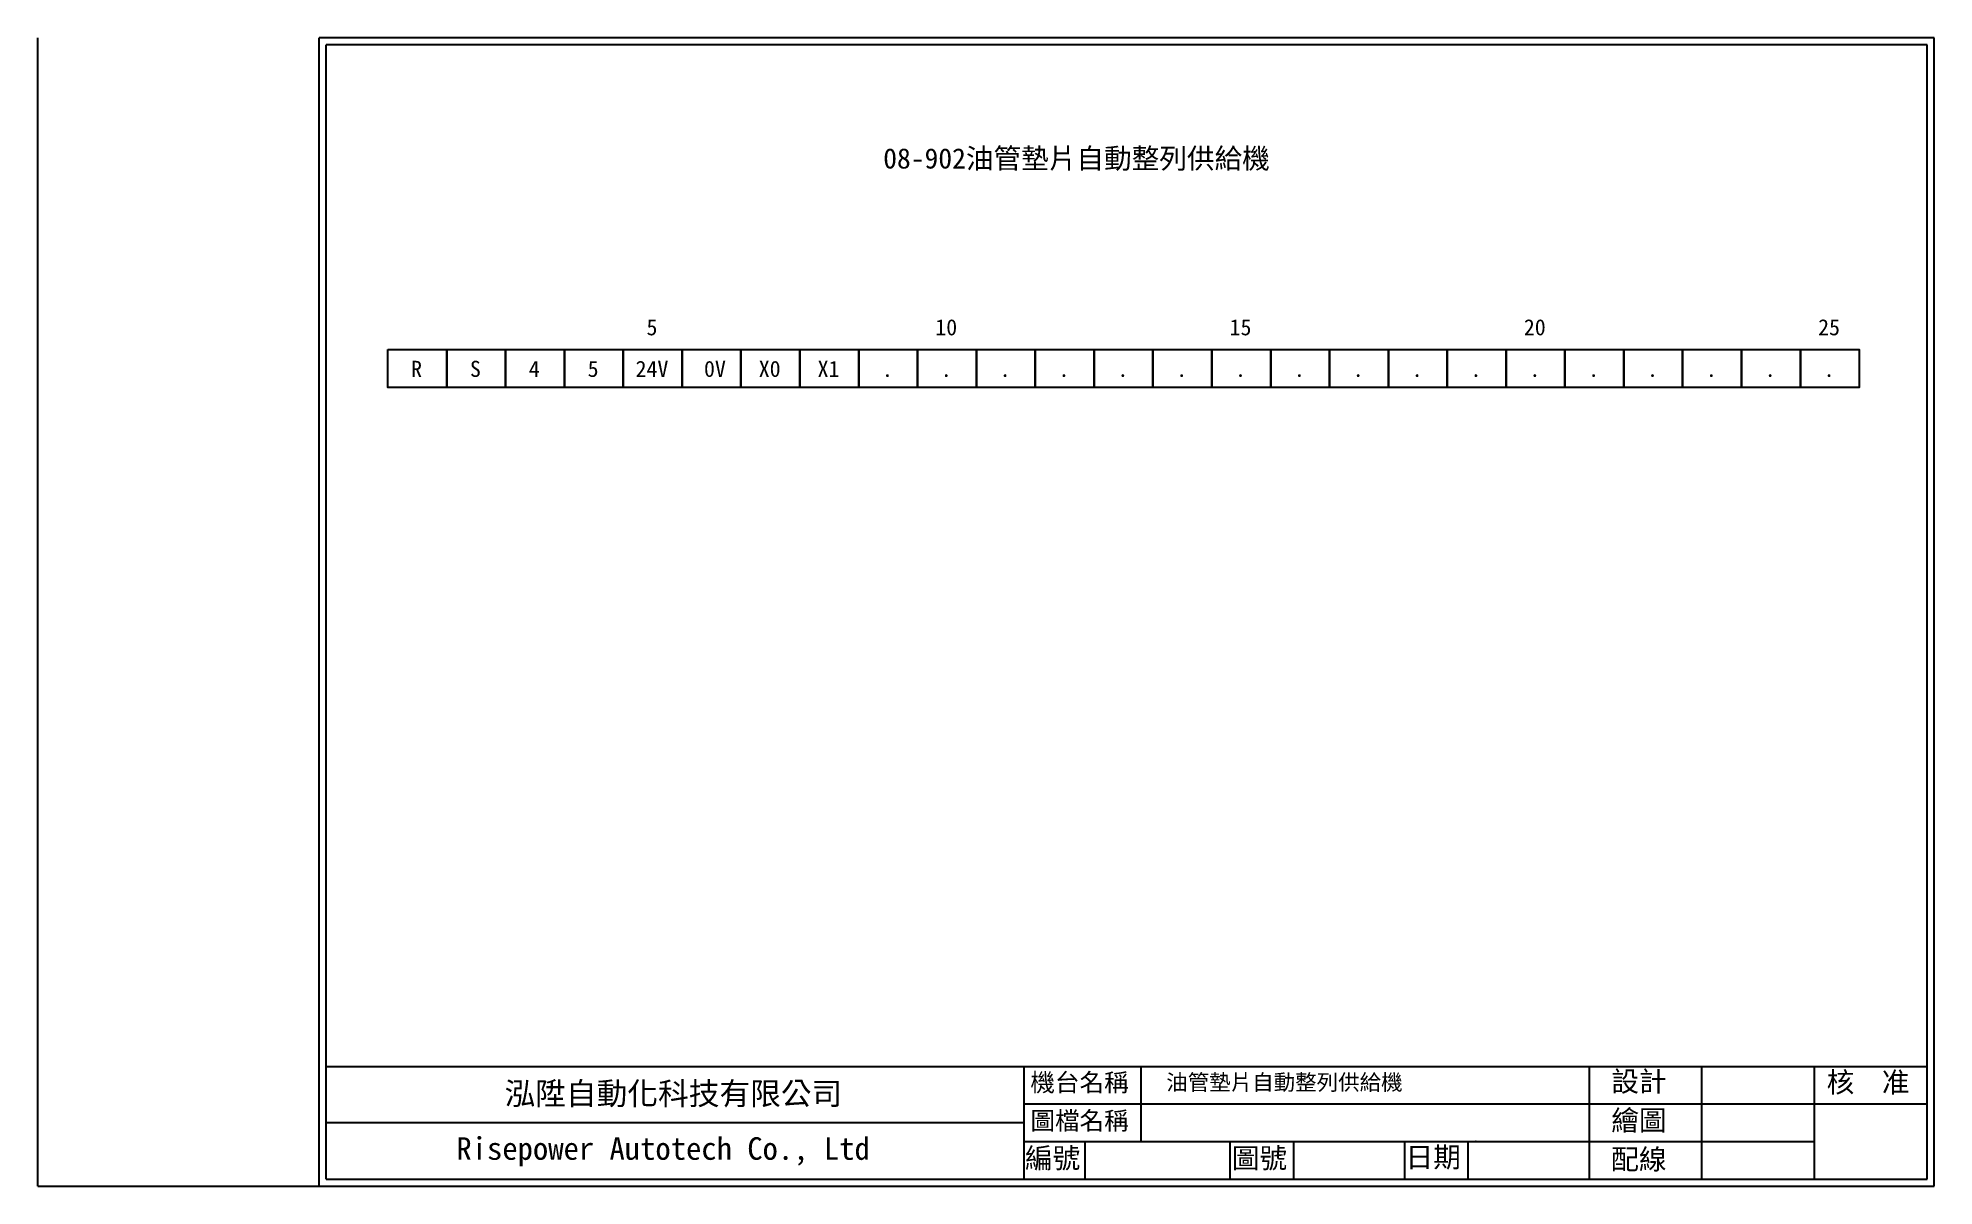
# Model space of a CAD drawing. Extents: x 144 to 1442, y -108 to 96.
# Drawn here: x 1105.2 to 1442.2, y -108.1 to 95.9 of the extents above; entities that cross this region are included whole.
import ezdxf
from ezdxf.enums import TextEntityAlignment as Align

# ---------------------------------------------------------------- set-up
doc = ezdxf.new("R2010")
doc.units = 0
doc.layers.get('0').update_dxf_attribs({"linetype": 'CONTINUOUS'})
for name, color, linetype in [('圖框層', 7, 'CONTINUOUS'), ('文字層', 4, 'CONTINUOUS'), ('標尺寸層', 3, 'CONTINUOUS')]:
    doc.layers.add(name, color=color, linetype=linetype)
doc.styles.add('STSL', font='KAIU.TTF')

msp = doc.modelspace()

# ---------------------------------------------------------------- texts
for tag, p in [('5', (1214.29, 44.51)), ('10', (1266.59, 44.51)), ('15', (1318.89, 44.51)), ('20', (1371.19, 44.51)), ('25', (1423.49, 44.51)), ('R', (1172.45, 37.12)), ('S', (1182.91, 37.12)), ('4', (1193.37, 37.12)), ('5', (1203.83, 37.12)), ('24V', (1214.29, 37.12)), ('0V', (1225.48, 37.12)), ('X0', (1235.21, 37.12)), ('X1', (1245.67, 37.12)), ('.', (1256.13, 37.12)), ('.', (1266.59, 37.12)), ('.', (1277.05, 37.12)), ('.', (1287.51, 37.12)), ('.', (1297.97, 37.12)), ('.', (1308.43, 37.12)), ('.', (1318.89, 37.12)), ('.', (1329.35, 37.12)), ('.', (1339.81, 37.12)), ('.', (1350.27, 37.12)), ('.', (1360.73, 37.12)), ('.', (1371.19, 37.12)), ('.', (1381.65, 37.12)), ('.', (1392.11, 37.12)), ('.', (1402.57, 37.12)), ('.', (1413.03, 37.12)), ('.', (1423.49, 37.12))]:
    msp.add_attdef(tag, text='X3', height=2.856).set_placement(p, align=Align.MIDDLE_CENTER)
at = {"layer": '圖框層', "color": 4, "style": 'STSL'}
for s, height, p in [('08-902油管墊片自動整列供給機', 3.6, (1255.39, 72.71)), ('設計', 3.6, (1384.79, -91.27)), ('核  准', 3.6, (1423.07, -91.41)), ('泓陞自動化科技有限公司', 4, (1188.09, -93.62)), ('油管墊片自動整列供給機', 2.8, (1305.69, -91.02)), ('繪圖', 3.6, (1384.79, -98.18)), ('Risepower Autotech Co., Ltd', 4, (1179.53, -103.39)), ('編號', 3.6, (1280.59, -104.9)), ('圖號', 3.6, (1317.35, -104.9)), ('日期', 3.6, (1348.23, -104.73)), ('配線', 3.6, (1384.79, -105.09))]:
    msp.add_text(s, height=height, dxfattribs=at).set_placement(p)
at = {"layer": '文字層', "color": 4, "style": 'STSL'}
for s, p in [('機台名稱', (1281.55, -91.25)), ('圖檔名稱', (1281.55, -98.04))]:
    msp.add_text(s, height=3.2, dxfattribs=at).set_placement(p)

# ---------------------------------------------------------------- linework, layer by layer
for points in [[(1167.35, 40.58), (1177.81, 40.58), (1177.81, 33.81), (1167.35, 33.81)], [(1177.81, 40.58), (1188.27, 40.58), (1188.27, 33.81), (1177.81, 33.81)], [(1188.27, 40.58), (1198.73, 40.58), (1198.73, 33.81), (1188.27, 33.81)], [(1198.73, 40.58), (1209.19, 40.58), (1209.19, 33.81), (1198.73, 33.81)], [(1209.19, 40.58), (1219.65, 40.58), (1219.65, 33.81), (1209.19, 33.81)], [(1219.65, 40.58), (1230.11, 40.58), (1230.11, 33.81), (1219.65, 33.81)], [(1230.11, 40.58), (1240.57, 40.58), (1240.57, 33.81), (1230.11, 33.81)], [(1240.57, 40.58), (1251.03, 40.58), (1251.03, 33.81), (1240.57, 33.81)], [(1251.03, 40.58), (1261.49, 40.58), (1261.49, 33.81), (1251.03, 33.81)], [(1261.49, 40.58), (1271.95, 40.58), (1271.95, 33.81), (1261.49, 33.81)], [(1271.95, 40.58), (1282.41, 40.58), (1282.41, 33.81), (1271.95, 33.81)], [(1282.41, 40.58), (1292.87, 40.58), (1292.87, 33.81), (1282.41, 33.81)], [(1292.87, 40.58), (1303.33, 40.58), (1303.33, 33.81), (1292.87, 33.81)], [(1303.33, 40.58), (1313.79, 40.58), (1313.79, 33.81), (1303.33, 33.81)], [(1313.79, 40.58), (1324.25, 40.58), (1324.25, 33.81), (1313.79, 33.81)], [(1324.25, 40.58), (1334.71, 40.58), (1334.71, 33.81), (1324.25, 33.81)], [(1334.71, 40.58), (1345.17, 40.58), (1345.17, 33.81), (1334.71, 33.81)], [(1345.17, 40.58), (1355.63, 40.58), (1355.63, 33.81), (1345.17, 33.81)], [(1355.63, 40.58), (1366.09, 40.58), (1366.09, 33.81), (1355.63, 33.81)], [(1366.09, 40.58), (1376.55, 40.58), (1376.55, 33.81), (1366.09, 33.81)], [(1376.55, 40.58), (1387.01, 40.58), (1387.01, 33.81), (1376.55, 33.81)], [(1387.01, 40.58), (1397.47, 40.58), (1397.47, 33.81), (1387.01, 33.81)], [(1397.47, 40.58), (1407.93, 40.58), (1407.93, 33.81), (1397.47, 33.81)], [(1407.93, 40.58), (1418.39, 40.58), (1418.39, 33.81), (1407.93, 33.81)], [(1418.39, 40.58), (1428.85, 40.58), (1428.85, 33.81), (1418.39, 33.81)]]:
    msp.add_lwpolyline(points, close=True)
at = {"layer": '圖框層', "color": 7}
for p, q in [((1105.16, -108.06), (1105.16, 95.91)), ((1442.16, 95.91), (1155.16, 95.91)), ((1155.16, -108.06), (1155.16, 95.91)), ((1440.91, 94.66), (1156.41, 94.66)), ((1156.41, -106.81), (1156.41, 94.66)), ((1440.91, -106.81), (1440.91, 94.66)), ((1442.16, -108.06), (1442.16, 95.91)), ((1156.41, -86.81), (1266.89, -86.81)), ((1266.89, -86.81), (1440.91, -86.81)), ((1280.43, -106.81), (1280.43, -86.81)), ((1380.91, -106.81), (1380.91, -86.81)), ((1400.91, -106.81), (1400.91, -86.81)), ((1420.91, -106.81), (1420.91, -86.81)), ((1280.43, -93.48), (1440.91, -93.48)), ((1280.43, -100.14), (1420.91, -100.14)), ((1291.31, -106.81), (1291.31, -100.06)), ((1317.08, -106.81), (1317.08, -100.14)), ((1328.39, -106.81), (1328.39, -100.14)), ((1156.41, -106.81), (1440.91, -106.81)), ((1155.16, -108.06), (1442.16, -108.06))]:
    msp.add_line(p, q, dxfattribs=at)
at = {"layer": '圖框層', "color": 4}
msp.add_point((1360.7, -100.14), dxfattribs=at)
at = {"layer": '標尺寸層', "color": 7}
for p, q in [((1301.21, -100.14), (1301.21, -86.81)), ((1280.43, -96.81), (1156.41, -96.81)), ((1348.09, -106.81), (1348.09, -100.14)), ((1359.36, -106.81), (1359.36, -100.14)), ((1105.16, -108.06), (1155.16, -108.06))]:
    msp.add_line(p, q, dxfattribs=at)

msp.set_redraw_order([(e.dxf.handle, doc.entitydb.next_handle()) for e in msp.query("TEXT MTEXT ATTDEF DIMENSION ARC_DIMENSION")])  # texts and dimensions are drawn at this point

doc.saveas('drawing.dxf')
